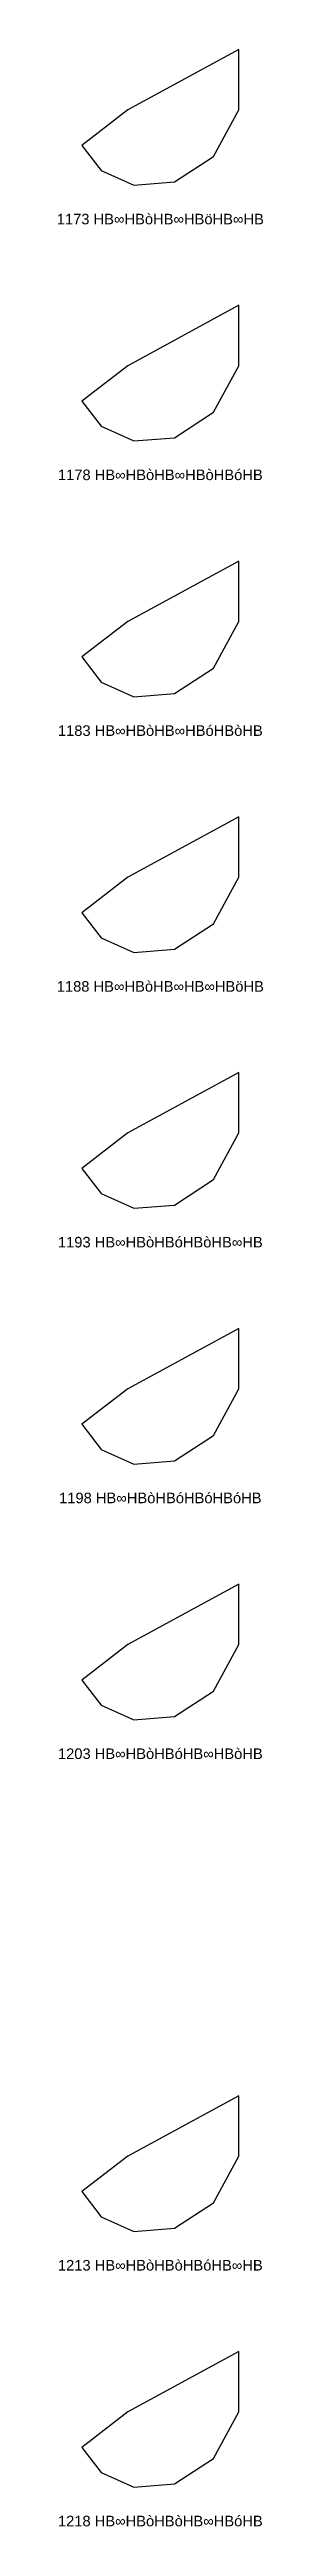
# Model space of a CAD drawing. Header units: millimetres. Extents: x 122552 to 1654769, y -10280102 to 62068.
# Drawn here: x 1447020 to 1468469, y -9496385 to -9238318 of the extents above; entities that cross this region are included whole.
import ezdxf
from ezdxf.enums import TextEntityAlignment as Align

# ---------------------------------------------------------------- set-up
doc = ezdxf.new("R2010")
doc.units = ezdxf.units.MM
doc.styles.add('Arial', font='arial_0.ttf')

msp = doc.modelspace()

# ---------------------------------------------------------------- texts
at = {"style": 'Arial'}
for s, p in [('1173 HB∞HBòHB∞HBöHB∞HB', (1457727, -9255982)), ('1178 HB∞HBòHB∞HBòHBóHB', (1457727, -9282630)), ('1183 HB∞HBòHB∞HBóHBòHB', (1457727, -9309279)), ('1188 HB∞HBòHB∞HB∞HBöHB', (1457727, -9335928)), ('1193 HB∞HBòHBóHBòHB∞HB', (1457727, -9362576)), ('1198 HB∞HBòHBóHBóHBóHB', (1457727, -9389225)), ('1203 HB∞HBòHBóHB∞HBòHB', (1457727, -9415874)), ('1213 HB∞HBòHBòHBóHB∞HB', (1457727, -9469171)), ('1218 HB∞HBòHBòHB∞HBóHB', (1457727, -9495820))]:
    msp.add_text(s, height=1100, dxfattribs=at).set_placement(p, align=Align.MIDDLE_CENTER)

# ---------------------------------------------------------------- linework, layer by layer
for points in [[(1465929, -9238318), (1454342, -9244606), (1449524, -9248311), (1451535, -9250925), (1454964, -9252449), (1459220, -9252111), (1463293, -9249464), (1465929, -9244606)], [(1465929, -9264967), (1454342, -9271255), (1449524, -9274960), (1451535, -9277574), (1454964, -9279098), (1459220, -9278760), (1463293, -9276113), (1465929, -9271255)], [(1465929, -9291615), (1454342, -9297904), (1449524, -9301608), (1451535, -9304223), (1454964, -9305746), (1459220, -9305409), (1463293, -9302761), (1465929, -9297904)], [(1465929, -9318264), (1454342, -9324552), (1449524, -9328257), (1451535, -9330871), (1454964, -9332395), (1459220, -9332057), (1463293, -9329410), (1465929, -9324552)], [(1465929, -9344913), (1454342, -9351201), (1449524, -9354906), (1451535, -9357520), (1454964, -9359044), (1459220, -9358706), (1463293, -9356059), (1465929, -9351201)], [(1465929, -9371561), (1454342, -9377850), (1449524, -9381554), (1451535, -9384169), (1454964, -9385692), (1459220, -9385355), (1463293, -9382707), (1465929, -9377850)], [(1465929, -9398210), (1454342, -9404498), (1449524, -9408203), (1451535, -9410817), (1454964, -9412341), (1459220, -9412003), (1463293, -9409356), (1465929, -9404498)], [(1465929, -9451507), (1454342, -9457796), (1449524, -9461500), (1451535, -9464115), (1454964, -9465638), (1459220, -9465301), (1463293, -9462653), (1465929, -9457796)], [(1465929, -9478156), (1454342, -9484444), (1449524, -9488149), (1451535, -9490763), (1454964, -9492287), (1459220, -9491949), (1463293, -9489302), (1465929, -9484444)]]:
    msp.add_lwpolyline(points, close=True)

msp.set_redraw_order([(e.dxf.handle, doc.entitydb.next_handle()) for e in msp.query("TEXT MTEXT ATTDEF DIMENSION ARC_DIMENSION")])  # texts and dimensions are drawn at this point

doc.saveas('drawing.dxf')
